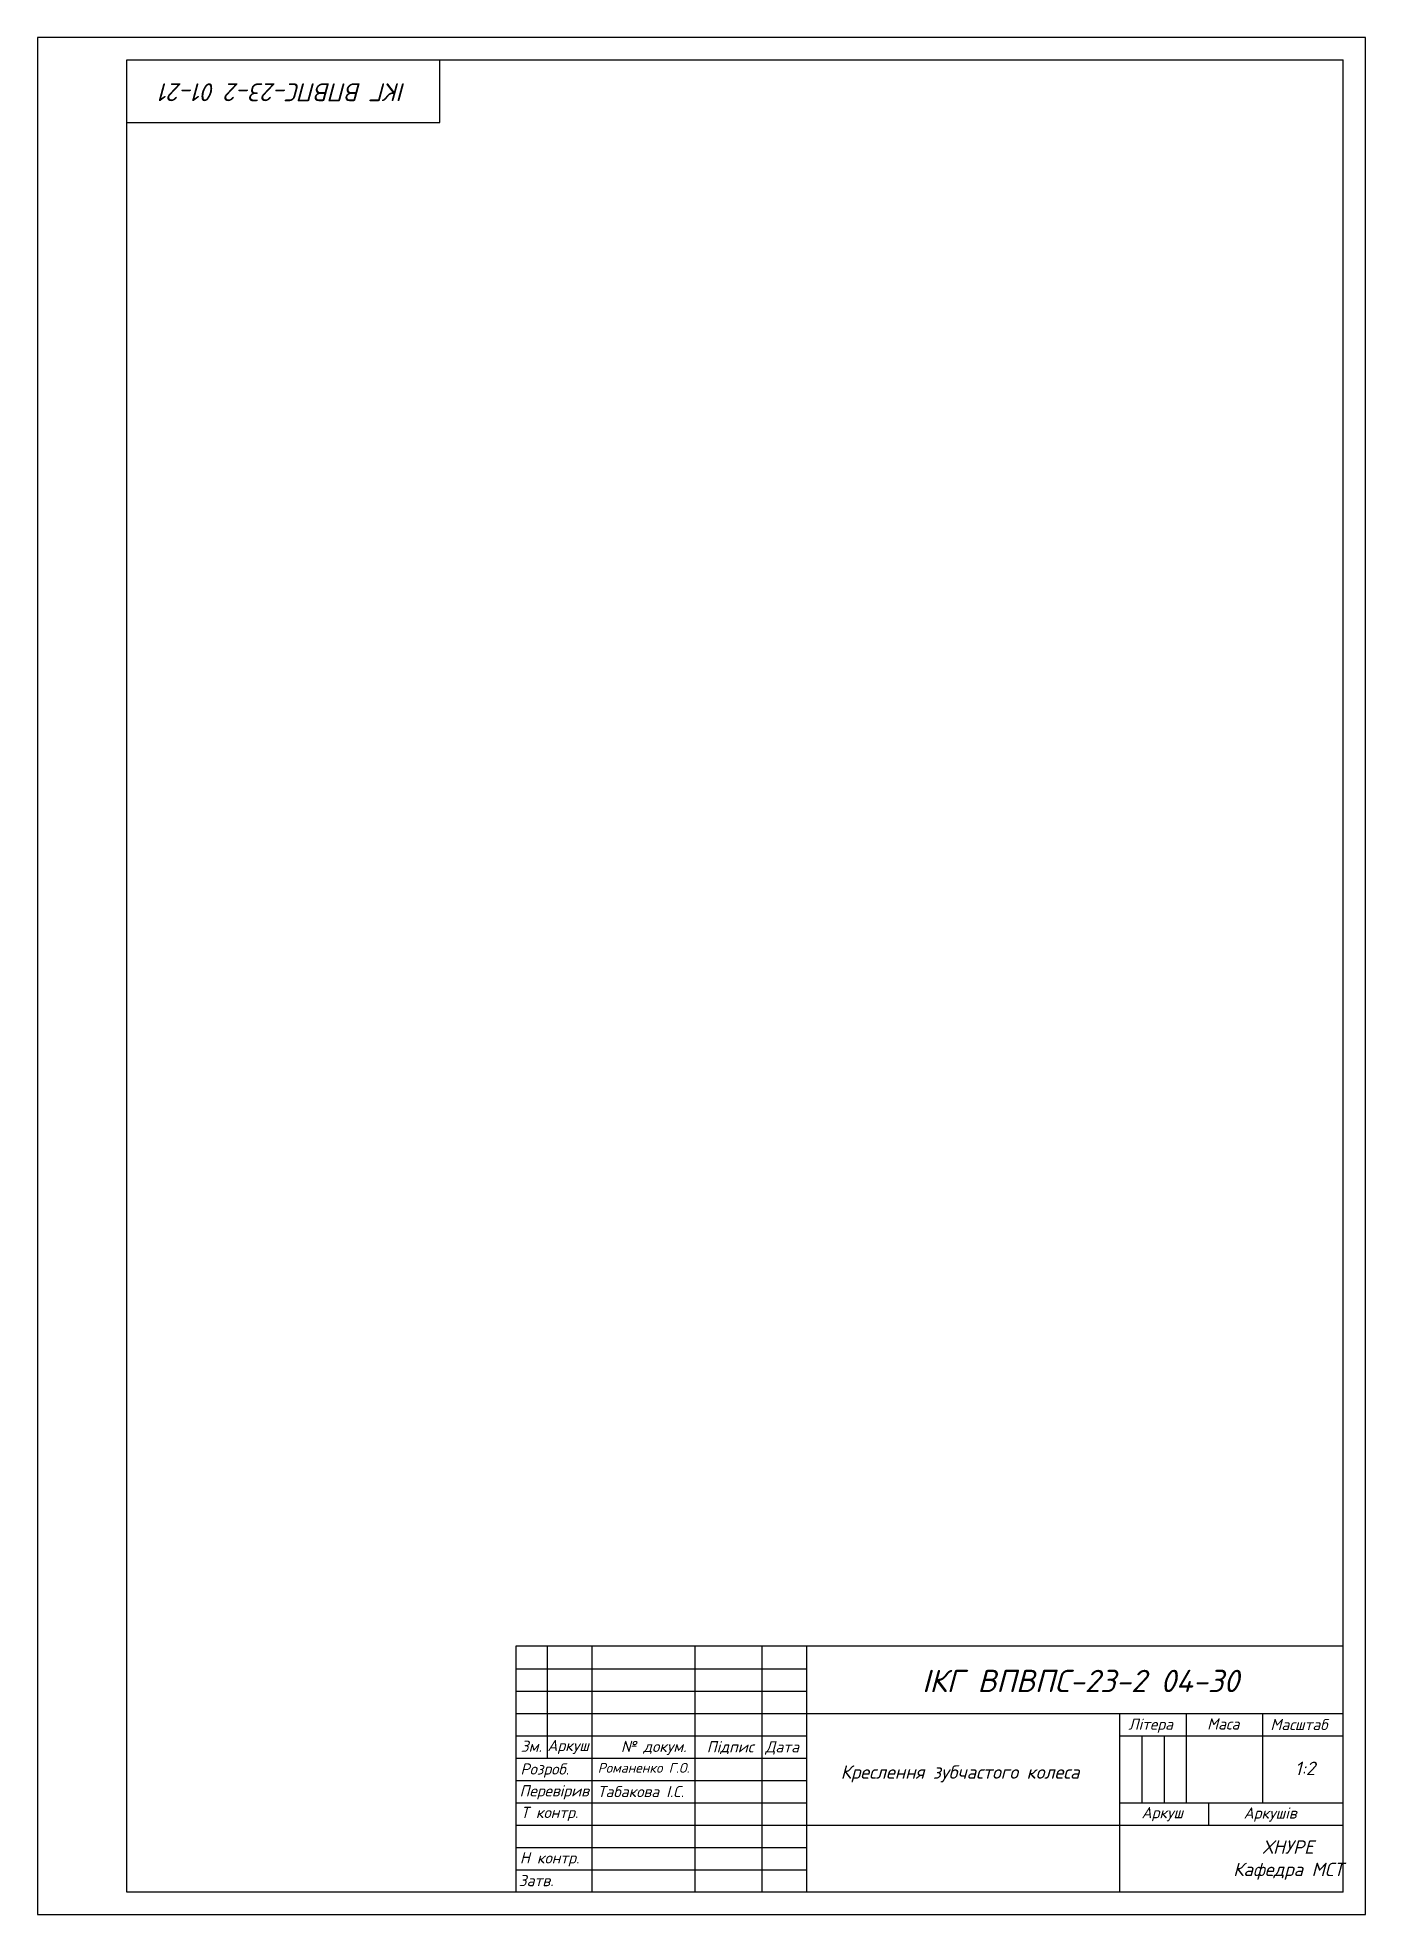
# Model space of a CAD drawing. Header units: millimetres. Extents: x 0 to 3308, y 0 to 1318.
# Drawn here: x 0 to 297, y 0 to 420 of the extents above; entities that cross this region are included whole.
import ezdxf

# ---------------------------------------------------------------- set-up
doc = ezdxf.new("R2010")
doc.units = ezdxf.units.MM
doc.header["$MEASUREMENT"] = 0
doc.styles.add('style2', font='ISOCPEUI.TTF')

msp = doc.modelspace()

# ---------------------------------------------------------------- texts
at = {"lineweight": -3, "insert": (82.4, 405.76), "char_height": 4, "attachment_point": 1, "rotation": 180, "style": 'style2'}
msp.add_mtext('{\\fISOCPEUR|b0|i1|c204|p34;ІКГ ВПВПС-23-2 01-21}', dxfattribs=at)
at = {"attachment_point": 1, "style": 'style2'}
for s, insert, char_height in [('{\\fISOCPEUR|b0|i1|c204|p34;ІКГ ВПВПС-23-2 04-30}', (197.87, 54.75), 5), ('{\\fISOCPEUR|b0|i1|c204|p34;Літера}', (243.98, 43.82), 2.5), ('{\\fISOCPEUR|b0|i1|c204|p34;Маса}', (261.58, 43.88), 2.5), ('{\\fISOCPEUR|b0|i1|c204|p34;Масштаб}', (275.74, 43.75), 2.5), ('{\\fISOCPEUR|b0|i1|c204|p34;Зм.}', (108.08, 38.89), 2.5), ('{\\fISOCPEUR|b0|i1|c204|p34;Аркуш}', (114.02, 39.06), 2.5), ('\\pxi-3,l4,t4;{\\fISOCPEUR|b0|i1|c204|p34;№ докум.}', (127.99, 38.85), 2.5), ('{\\fISOCPEUR|b0|i1|c204|p34;Підпис}', (149.68, 38.78), 2.5), ('{\\fISOCPEUR|b0|i1|c204|p34;Дата}', (162.78, 38.77), 2.5), ('{\\fISOCPEUR|b0|i1|c204|p34;Розроб.}', (108, 33.8), 2.5), ('{\\fISOCPEUR|b0|i1|c204|p34;Романенко Г.О.}', (125.29, 33.91), 2.2), ('{\\fISOCPEUR|b0|i1|c204|p34;Перевірив}', (107.81, 28.93), 2.5), ('{\\fISOCPEUR|b0|i1|c204|p34;Табакова І.С.}', (125.25, 28.75), 2.5), ('{\\fISOCPEUR|b0|i1|c204|p34;Т контр.}', (108.09, 24.08), 2.5), ('{\\fISOCPEUR|b0|i1|c204|p34;Аркуш}', (246.92, 24.03), 2.5), ('{\\fISOCPEUR|b0|i1|c204|p34;Аркушів}', (269.75, 23.95), 2.5), ('{\\fISOCPEUR|b0|i1|c204|p34;Н контр.}', (107.88, 13.91), 2.5), ('\\pxqc;{\\fISOCPEUR|b0|i1|c204|p34;ХНУРЕ\\PКафедра МСТ}', (267.42, 16.58), 3)]:
    msp.add_mtext(s, dxfattribs=dict(at, insert=insert, char_height=char_height))
for s, insert, char_height, width in [('1:2', (281.21, 34.19), 3, 0.1499), ('\\pxql;{\\fISOCPEUR|b0|i1|c204|p34;Креслення зубчастого колеса}', (179.63, 33.37), 3, 59.5859), ('{\\fISOCPEUR|b0|i1|c204|p34;Затв.}', (107.63, 8.83), 2.5, 20.3295)]:
    msp.add_mtext(s, dxfattribs=dict(at, insert=insert, char_height=char_height, width=width))

# ---------------------------------------------------------------- linework, layer by layer
for p, q in [((20, 5), (20, 415)), ((20, 415), (292, 415)), ((90, 401), (90, 415)), ((292, 5), (292, 415)), ((20, 401), (90, 401)), ((292, 60), (107, 60)), ((107, 60), (107, 5)), ((114, 60), (114, 35)), ((124, 60), (124, 5)), ((147, 60), (147, 5)), ((162, 60), (162, 5)), ((172, 60), (172, 5)), ((107, 55), (172, 55)), ((107, 50), (172, 50)), ((107, 45), (292, 45)), ((242, 45), (242, 5)), ((257, 40), (257, 45)), ((274, 45), (274, 25)), ((107, 40), (172, 40)), ((242, 40), (292, 40)), ((247, 40), (247, 25)), ((252, 40), (252, 25)), ((257, 25), (257, 40)), ((107, 35), (172, 35)), ((107, 30), (172, 30)), ((107, 25), (172, 25)), ((242, 25), (292, 25)), ((262, 20), (262, 25)), ((107, 20), (292, 20)), ((107, 15), (172, 15)), ((107, 10), (172, 10)), ((292, 5), (20, 5))]:
    msp.add_line(p, q)
msp.add_lwpolyline([(0, 0), (297, 0), (297, 420), (0, 420)], close=True)

msp.set_redraw_order([(e.dxf.handle, doc.entitydb.next_handle()) for e in msp.query("TEXT MTEXT ATTDEF DIMENSION ARC_DIMENSION")])  # texts and dimensions are drawn at this point

doc.saveas('drawing.dxf')
